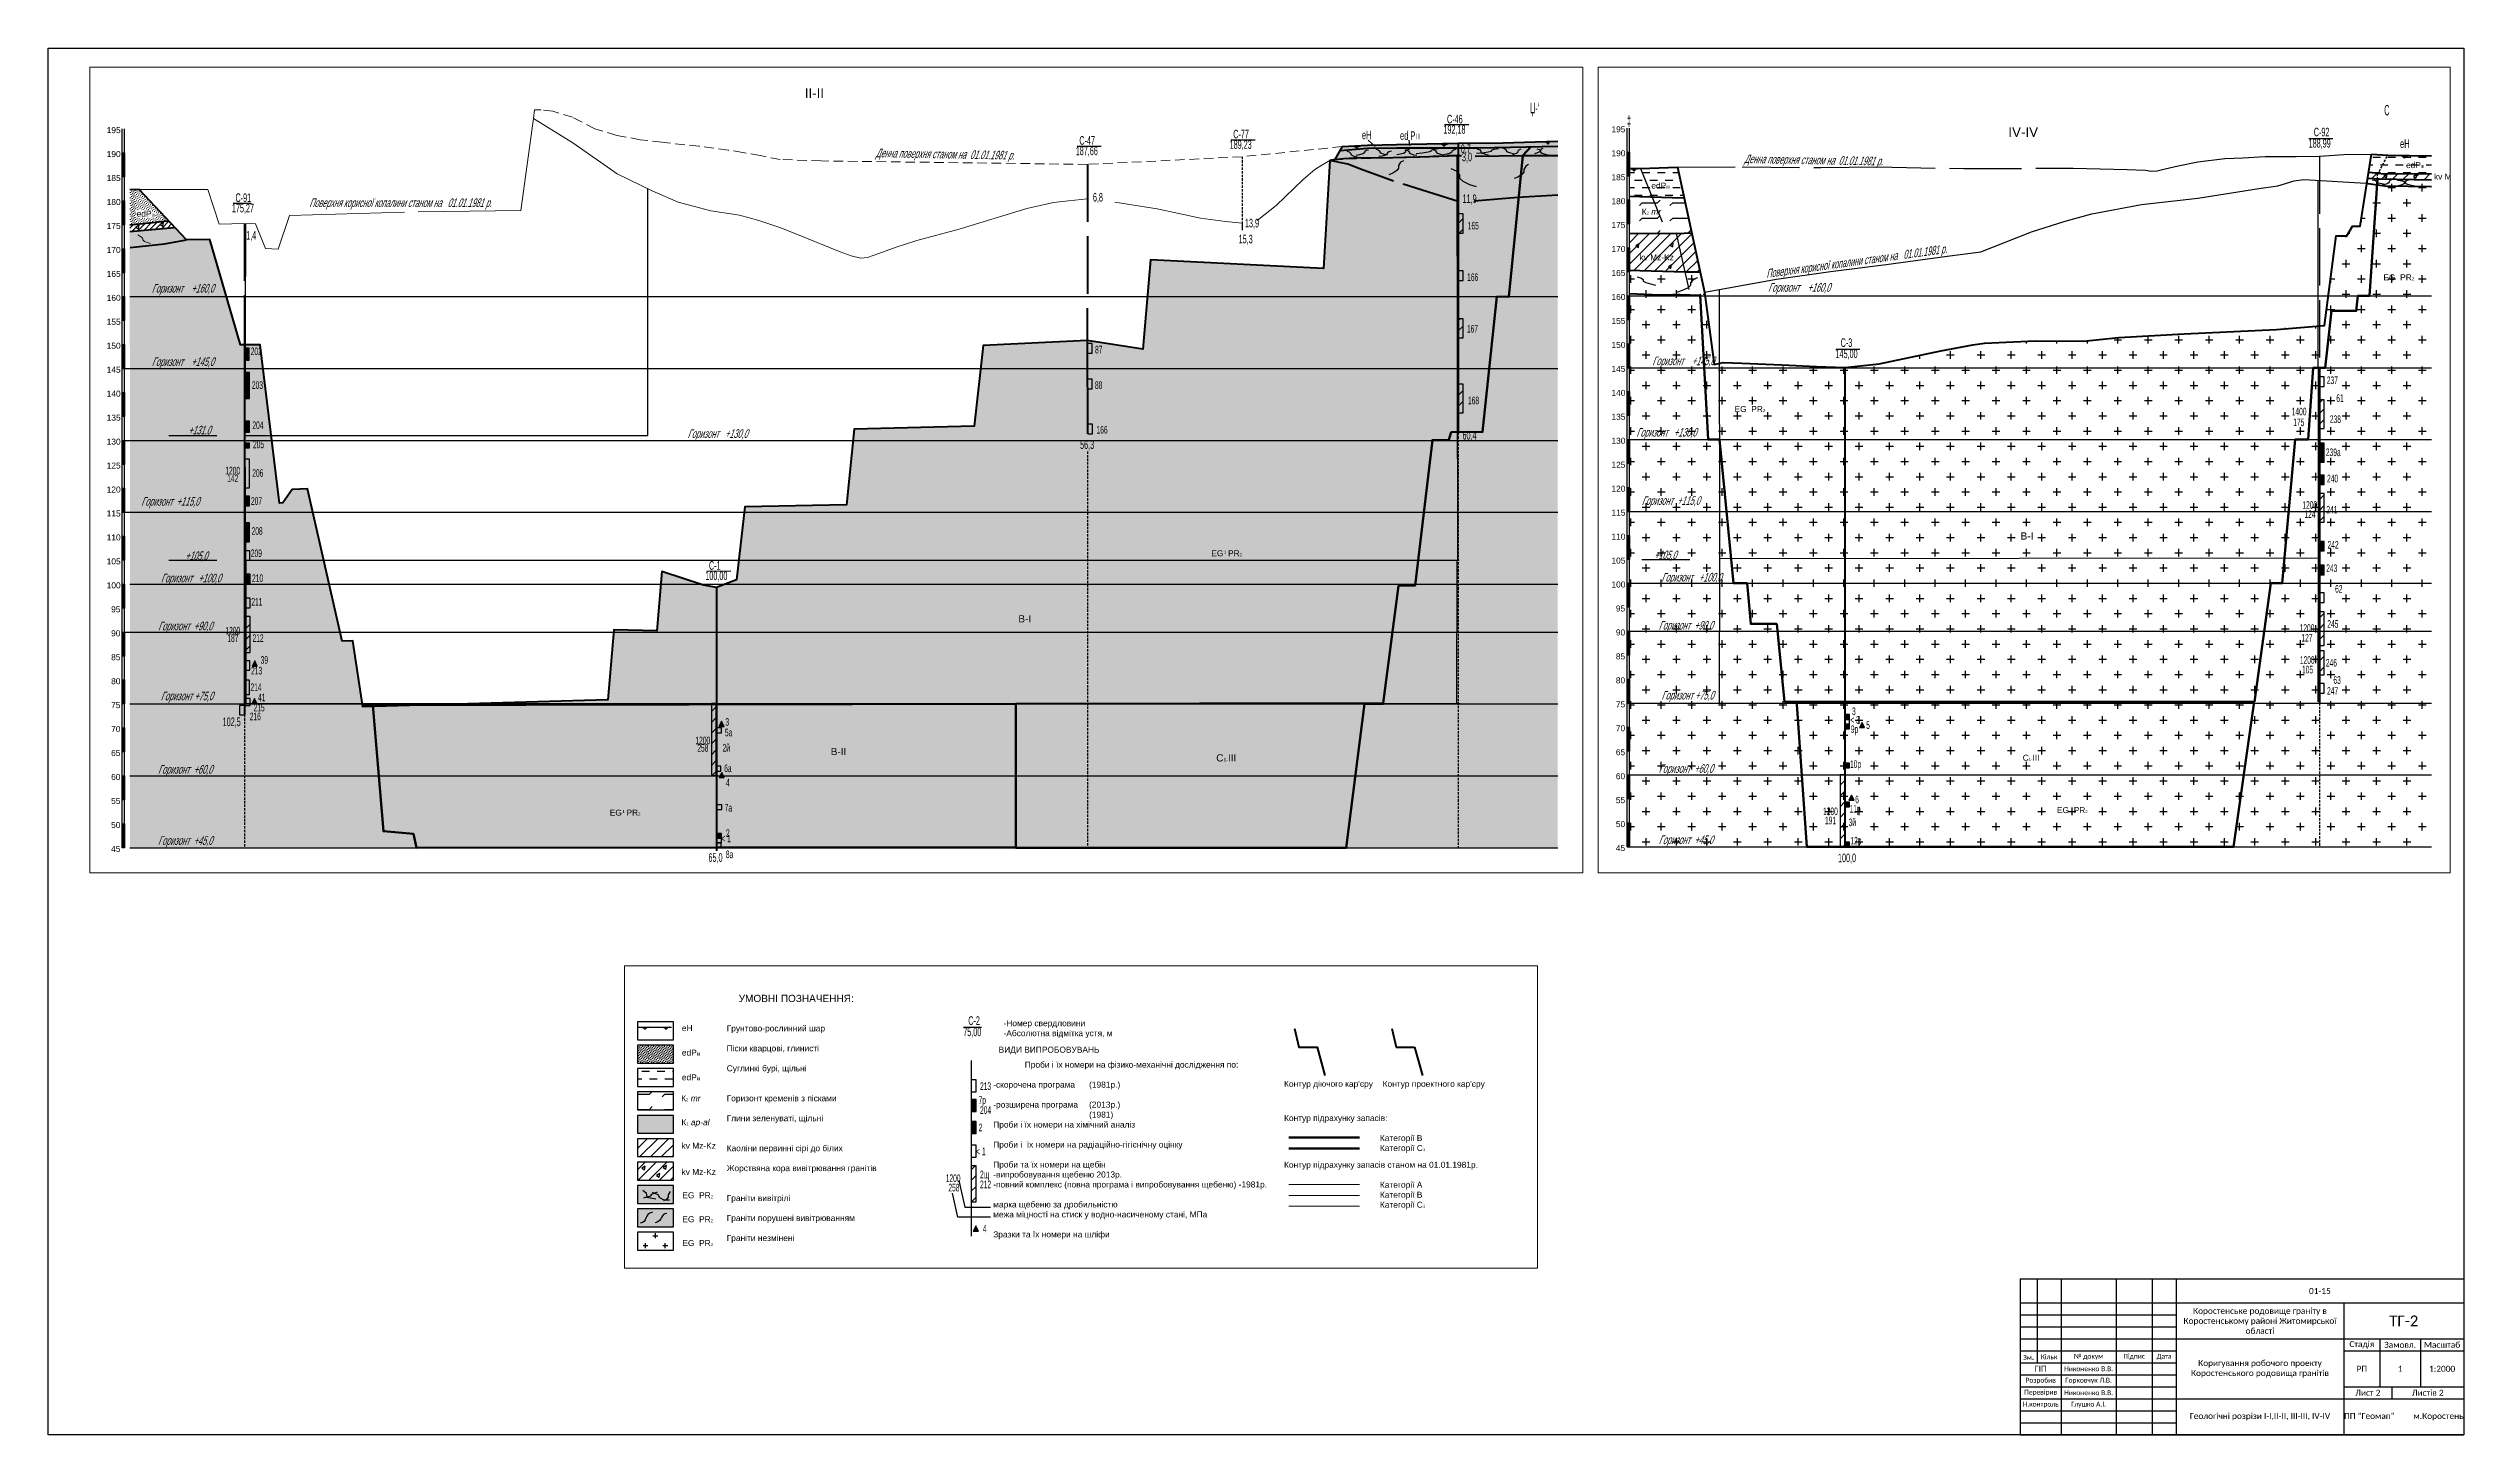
# Paper-space layout 'А-1_Геологічні розрізи-2' of a CAD drawing. Header units: millimetres. Extents: x -207 to 801, y 0 to 579.
# The model-space entities are those that its viewports show. They can reach past a viewport. Long polylines and large blocks are cut down to what shows.
import ezdxf

# ---------------------------------------------------------------- set-up
doc = ezdxf.new("R2010")
doc.units = ezdxf.units.MM
for name, pattern in [('ACAD_ISO02W100', [15, 12, -3]), ('ACAD_ISO04W100', [30, 24, -3, 0, -3]), ('DASHED', [0.75, 0.5, -0.25]), ('JIS_02_2.0', [3, 2, -1])]:
    doc.linetypes.add(name, pattern=pattern)
doc.layers.add('Слой1_СВЕРД_КОНТУРИ', color=7, linetype='Continuous')
doc.styles.get("Standard").update_dxf_attribs({"font": 'arial.ttf'})
pattern_1 = [(45, (7476.981, 509.79), (-4.490128, 4.490128), [])]

psp = doc.layouts.new('А-1_Геологічні розрізи-2')

msp = doc.modelspace()

# ---------------------------------------------------------------- texts
at = {"color": 7, "width": 0.5}
for s, height, p in [('192,18', 7.2, (24076.8, 9768.6)), ('C-46', 7.2, (24079.8, 9777.2)), ('Џ\xad‘', 8.73, (24149.1, 9785.7)), ('187,66', 7.2, (23770, 9750.7)), ('C-47', 7.2, (23773, 9759.4)), ('189,23', 7.2, (23898.4, 9756)), ('C-77', 7.2, (23901.4, 9764.7)), ('eH', 7.14, (24008.8, 9764)), ('ed P   ', 7.14, (24040.6, 9763.5)), ('III', 4.74, (24054, 9763.8)), ('0,7', 7.2, (24091.3, 9752.5)), ('3,0', 7.2, (24092.3, 9745.6)), ('C-91', 7.2, (23068.8, 9711.6)), ('6,8', 7.2, (23784.3, 9712)), ('11,9', 7.2, (24092.8, 9710.7)), ('175,27', 7.2, (23065.8, 9702.9)), ('13,9', 7.2, (23911.2, 9690.4)), ('165', 6.35, (24097.1, 9688.7)), ('1,4', 7.2, (23077.7, 9680.2)), ('15,3', 7.2, (23905.9, 9677.1)), ('166', 6.35, (24096.6, 9645.7)), ('C-2', 7.2, (25434.1, 9610)), ('167', 6.35, (24096.4, 9602.6)), ('75,00', 7.2, (25429.9, 9600.6)), ('202', 6.35, (23081.5, 9583.8)), ('87', 6.35, (23786.1, 9585.2)), ('203', 6.35, (23082.5, 9555.6)), ('88', 6.35, (23786, 9555.5)), ('213', 6.35, (25443.9, 9555.7)), ('168', 6.35, (24097.3, 9542.8)), ('7p', 6.35, (25442.7, 9544.1)), ('204', 6.35, (25443.9, 9535.7)), ('204', 6.35, (23082.9, 9522.1)), ('166', 6.35, (23787.3, 9518.3)), ('60,4', 7.2, (24092.7, 9513.3)), ('2', 6.35, (25442.7, 9521.2)), ('205', 6.35, (23083.4, 9506.1)), ('56,3', 7.2, (23773.6, 9505.5)), ('< 1', 6.35, (25440.7, 9501.2)), ('1200', 6.35, (23060.3, 9484.2)), ('142', 6.35, (23061.9, 9477.8)), ('206', 6.35, (23082.8, 9482.2)), ('1200', 6.35, (25415.3, 9478.8)), ('258', 6.35, (25417.5, 9471)), ('2щ', 6.35, (25443.9, 9482)), ('212', 6.35, (25443.9, 9473.7)), ('207', 6.35, (23081.7, 9458.8)), ('208', 6.35, (23082.2, 9433.8)), ('4', 6.35, (25446.3, 9436.7)), ('209', 6.35, (23081.6, 9415.2)), ('210', 6.35, (23082.6, 9394.4)), ('100,00', 7.2, (23460.9, 9396)), ('C-1', 7.2, (23463.9, 9404.6)), ('211', 6.35, (23082, 9374.7)), ('1200', 6.35, (23060.4, 9350.6)), ('187', 6.35, (23062, 9344.3)), ('212', 6.35, (23083, 9344.4)), ('39', 6.35, (23089.8, 9326.2)), ('213', 6.35, (23081.8, 9317.2)), ('214', 6.35, (23081.3, 9303.4)), ('215', 6.35, (23083.9, 9286.4)), ('41', 6.35, (23087.6, 9294.8)), ('102,5', 7.2, (23058.1, 9274.1)), ('216', 6.35, (23080.7, 9279)), ('5а', 6.35, (23477.2, 9265.6)), ('3', 6.35, (23477.6, 9274.4)), ('1200', 6.35, (23452.6, 9259)), ('258', 6.35, (23454.2, 9252.7)), ('2й', 6.35, (23475.3, 9252.9)), ('6а', 6.35, (23476.6, 9235.7)), ('4', 6.35, (23478.1, 9223.8)), ('7а', 6.35, (23477, 9202.8)), ('< 1', 6.35, (23474.3, 9177.2)), ('2', 6.35, (23478.1, 9181.6)), ('65,0', 7.2, (23463.5, 9160.8)), ('8а', 6.35, (23478, 9163.9)), ('‡', 8.73, (22974.3, 8319.2)), ('C', 8.73, (23606.2, 8328)), ('188,99', 7.2, (23543.1, 8301.1)), ('C-92', 7.2, (23547.4, 8310.5)), ('eH', 7.14, (23619.4, 8300.8)), ('145,00', 7.2, (23148.3, 8125.4)), ('C-3', 7.2, (23152.6, 8134.7)), ('237', 6.35, (23558.3, 8103.7)), ('1400', 6.35, (23529, 8077.6)), ('61', 6.35, (23566.2, 8088.8)), ('175', 6.35, (23530.3, 8068.6)), ('238', 6.35, (23560.8, 8071.2)), ('239а', 6.35, (23557.5, 8043.6)), ('240', 6.35, (23558.5, 8021.7)), ('1200', 6.35, (23537.9, 7999.6)), ('241', 6.35, (23557.9, 7995.7)), ('124', 6.35, (23539.6, 7992)), ('242', 6.35, (23558.9, 7966.4)), ('243', 6.35, (23557.8, 7946.8)), ('62', 6.35, (23565.2, 7929.6)), ('1200', 6.35, (23535.6, 7896.9)), ('245', 6.35, (23558.7, 7900.3)), ('127', 6.35, (23537.1, 7888.8)), ('1200', 6.35, (23535.8, 7870.2)), ('105', 6.35, (23537.6, 7862.2)), ('246', 6.35, (23557.5, 7867.9)), ('247', 6.35, (23558.5, 7844.5)), ('63', 6.35, (23563.8, 7853.5)), ('< 3', 6.35, (23160.7, 7820.2)), ('3', 6.35, (23162.1, 7827.4)), ('5', 6.35, (23173.9, 7815.9)), ('9p', 6.35, (23161.1, 7812.5)), ('10p', 6.35, (23160.4, 7783.3)), ('6', 6.35, (23164.7, 7753.8)), ('1200', 6.35, (23137.9, 7743.9)), ('191', 6.35, (23139.5, 7736.3)), ('3й', 6.35, (23159.2, 7734.7)), ('11p', 6.35, (23160, 7746)), ('12p', 6.35, (23160.7, 7719.4)), ('100,0', 7.2, (23150.4, 7704.6))]:
    msp.add_text(s, height=height, dxfattribs=at).set_placement(p)
at = {"color": 7, "oblique": 20}
for s, rotation, width, p in [('Денна поверхня станом на  01.01.1981 р.', 359, 0.52381, (23603, 9749)), ('Денна поверхня станом на  01.01.1981 р.', 359, 0.52381, (23072.1, 8288.2)), ('Поверхня корисної копалини станом на   01.01.1981 р.', 7.8956, 0.546296, (23090.8, 8192.3))]:
    msp.add_text(s, height=7.204, rotation=rotation, dxfattribs=dict(at, width=width)).set_placement(p)
for s, height, width, p in [('Поверхня корисної копалини станом на   01.01.1981 р.', 7.204, 0.546296, (23130.3, 9707.4)), ('Горизонт    +160,0', 7.204, 0.558824, (22998.9, 9636)), ('Горизонт    +145,0', 7.204, 0.558824, (22998.9, 9574.7)), (' +131,0', 7.2, 0.5, (23027.7, 9517.6)), ('Горизонт   +130,0', 7.204, 0.558824, (23446, 9514.7)), ('Горизонт  +115,0', 7.204, 0.558824, (22990.1, 9458.1)), (' +105,0', 7.2, 0.5, (23025.1, 9412.7)), ('Горизонт   +100,0', 7.204, 0.558824, (23006.5, 9394.1)), ('Горизонт  +90,0', 7.204, 0.5625, (23004.2, 9354.1)), ('Горизонт +75,0', 7.204, 0.5625, (23006.4, 9295.7)), ('Горизонт  +60,0', 7.204, 0.5625, (23004.1, 9234.4)), ('Горизонт  +45,0', 7.204, 0.5625, (23004.1, 9175)), ('Горизонт    +160,0', 7.204, 0.558824, (23092, 8180.8)), ('Горизонт    +145,0', 7.204, 0.558824, (22995.4, 8119.5)), ('Горизонт   +130,0', 7.204, 0.558824, (22982.1, 8059.9)), ('Горизонт  +115,0', 7.204, 0.558824, (22986.6, 8002.9)), ('+105,0', 7.2, 0.5, (22996.9, 7957.5)), ('Горизонт   +100,0', 7.204, 0.558824, (23003, 7938.9)), ('Горизонт  +90,0', 7.204, 0.5625, (23000.7, 7898.8)), ('Горизонт +75,0', 7.204, 0.5625, (23003, 7840.4)), ('Горизонт  +60,0', 7.204, 0.5625, (23000.7, 7779.2)), ('Горизонт  +45,0', 7.204, 0.5625, (23000.7, 7719.7))]:
    msp.add_text(s, height=height, dxfattribs=dict(at, width=width)).set_placement(p)
at = {"attachment_point": 1}
for s, width, insert, char_height in [('ІІ-ІІ', 37.474, (23543.8, 9806.5), 8), ('195', 6.882, (22961.3, 9774.1), 5), ('190', 6.882, (22961.3, 9754.1), 5), ('185', 6.882, (22961.3, 9734.1), 5), ('180', 6.882, (22961.3, 9714.1), 5), ('175', 6.882, (22961.3, 9694.1), 5), ('170', 6.882, (22961.3, 9674.1), 5), ('165', 6.882, (22961.3, 9654.1), 5), ('УМОВНІ ПОЗНАЧЕННЯ:', 101.215, (25242.5, 9635.1), 6), ('160', 6.882, (22961.3, 9634.1), 5), ('155', 6.882, (22961.3, 9614.1), 5), ('Грунтово-рослинний шар\\P\\PПіски кварцові, глинисті\\P\\PСуглинкі бурі, щільні\\P\\P\\PГоризонт кременів з пісками\\P\\PГлини зеленуваті, щільні\\P\\P\\PКаоліни первинні сірі до білих\\P\\PЖорствяна кора вивітрювання гранітів\\P\\P\\PГраніти вивітрілі\\P\\PГраніти порушені вивітрюванням\\P\\PГраніти незмінені', 144.11, (25232.5, 9609.6), 5), ('-Номер свердловини\\P-Абсолютна відмітка устя, м', 98.029, (25463.5, 9613.9), 5), ('150', 6.882, (22961.3, 9594.1), 5), ('\\pi26.313;Проби і їх номери на фізико-механічні дослідження по:\\P\\pi114.85;\\P\\pi0;-скорочена програма ^I(1981р.)\\P\\P-розширена програма ^I(2013р.)\\P^I^I^I^I(1981)\\PПроби і їх номери на хімічний аналіз\\P\\PПроби і  їх номери на радіаційно-гігієнічну оцінку\\P\\PПроби та їх номери на щебін\\P-випробовування щебеню 2013р.\\P-повний комплекс (повна програма і випробовування щебеню) -1981р.\\P\\Pмарка щебеню за дробильністю\\Pмежа міцності на стиск у водно-насиченому стані, МПа\\P\\PЗразки та їх номери на шліфи', 229.699, (25454.9, 9579.3), 5), ('ВИДИ ВИПРОБОВУВАНЬ', 122.481, (25459.4, 9591.8), 5), ('145', 6.882, (22961.3, 9574.1), 5), ('140', 6.882, (22961.3, 9554.1), 5), ("Контур діючого кар'єру", 79.489, (25697.6, 9563.3), 5), ("Контур проектного кар'єру", 90.966, (25779.9, 9563.3), 5), ('135', 6.882, (22961.3, 9534.1), 5), ('Контур підрахунку запасів:\\P^I^I^I^I\\P^I^I^I^IКатегорії В\\P^I^I^I^IКатегорії С{\\H0.5x;1}', 121.917, (25697.6, 9534.7), 5), ('130', 6.882, (22961.3, 9514.1), 5), ('125', 6.882, (22961.3, 9494.1), 5), ('Контур підрахунку запасів станом на 01.01.1981р.\\P\\P^I^I^I^IКатегорії А\\P^I^I^I^IКатегорії В\\P^I^I^I^IКатегорії С{\\H0.5x;1}', 165.766, (25697.6, 9495.7), 5), ('120', 6.882, (22961.3, 9474.1), 5), ('115', 6.882, (22961.3, 9454.1), 5), ('110', 6.882, (22961.3, 9434.1), 5), ('105', 6.882, (22961.3, 9414.1), 5), ('100', 6.882, (22961.3, 9394.1), 5), ('95', 6.882, (22965, 9374.1), 5), ('90', 6.882, (22965, 9354.1), 5), ('{\\H2x;В-І}', 15.593, (23722.1, 9366.7), 3), ('85', 6.882, (22965, 9334.1), 5), ('80', 6.882, (22965, 9314.1), 5), ('75', 6.882, (22965, 9294.1), 5), ('70', 6.882, (22965, 9274.1), 5), ('65', 6.882, (22965, 9254.1), 5), ('{\\H2x;В-ІІ}', 15.593, (23565.5, 9255.9), 3), ('60', 6.882, (22965, 9234.1), 5), ('{\\H2x;С}1-{\\H2x;ІІІ}', 15.593, (23887.2, 9250.6), 3), ('55', 6.882, (22965, 9214.1), 5), ('50', 6.882, (22965, 9194.1), 5), ('45', 6.882, (22965, 9174.1), 5), ('195', 6.882, (22961.3, 8318.9), 5), ('ІV-ІV', 37.474, (23292.5, 8318.1), 8), ('190', 6.882, (22961.3, 8298.9), 5), ('185', 6.882, (22961.3, 8278.9), 5), ('180', 6.882, (22961.3, 8258.9), 5), ('175', 6.882, (22961.3, 8238.9), 5), ('170', 6.882, (22961.3, 8218.9), 5), ('165', 6.882, (22961.3, 8198.9), 5), ('160', 6.882, (22961.3, 8178.9), 5), ('155', 6.882, (22961.3, 8158.9), 5), ('150', 6.882, (22961.3, 8138.9), 5), ('145', 6.882, (22961.3, 8118.9), 5), ('140', 6.882, (22961.3, 8098.9), 5), ('135', 6.882, (22961.3, 8078.9), 5), ('130', 6.882, (22961.3, 8058.9), 5), ('125', 6.882, (22961.3, 8038.9), 5), ('120', 6.882, (22961.3, 8018.9), 5), ('115', 6.882, (22961.3, 7998.9), 5), ('110', 6.882, (22961.3, 7978.9), 5), ('{\\H2x;В-І}', 15.593, (23302.8, 7979.9), 3), ('105', 6.882, (22961.3, 7958.9), 5), ('100', 6.882, (22961.3, 7938.9), 5), ('95', 6.882, (22965, 7918.9), 5), ('90', 6.882, (22965, 7898.9), 5), ('85', 6.882, (22965, 7878.9), 5), ('80', 6.882, (22965, 7858.9), 5), ('75', 6.882, (22965, 7838.9), 5), ('70', 6.882, (22965, 7818.9), 5), ('65', 6.882, (22965, 7798.9), 5), ('{\\H2x;С}1-{\\H2x;ІІІ}', 15.593, (23304.5, 7794.3), 2.5), ('60', 6.882, (22965, 7778.9), 5), ('55', 6.882, (22965, 7758.9), 5), ('50', 6.882, (22965, 7738.9), 5), ('45', 6.882, (22965, 7718.9), 5)]:
    msp.add_mtext_dynamic_manual_height_columns(s, width=width, gutter_width=12.5, heights=[0], dxfattribs=dict(at, insert=insert, char_height=char_height))
at = {"lineweight": 20, "char_height": 2.5, "attachment_point": 1}
for s, width, insert in [('{\\H2x;edP}III', 12.413, (22986.3, 9704.3)), ('{\\H2x;eН}', 12.413, (25195.1, 9609.8)), ('{\\H2x;edP}III', 12.413, (25195.1, 9589.4)), ('{\\H2x;edP}III', 12.413, (25195.1, 9568.7)), ('{\\H2x;К}2  {\\fArial|b0|i1|c204|p34;\\H2x;mr}', 37.545, (25194.5, 9551.3)), ('{\\H2x;К}1  {\\fArial|b0|i1|c204|p34;\\H2x;ap-al}', 37.545, (25194.7, 9531.2)), ('{\\H2x;kv Mz-Kz}', 37.545, (25194.8, 9511.6)), ('{\\H2x;kv Mz-Kz}', 37.545, (25194.8, 9489.8)), ('{\\H2x;EG  PR}2', 37.545, (25195.5, 9470.3)), ('{\\H2x;EG  PR}2', 37.545, (25195.5, 9450.3)), ('{\\H2x;EG  PR}2', 37.545, (23883.1, 9420.9)), ('1', 11.487, (23893.7, 9420.6)), ('{\\H2x;EG  PR}2', 37.545, (25195.5, 9430.4)), ('{\\H2x;EG  PR}2', 37.545, (23381.1, 9204.4)), ('1', 11.487, (23391.7, 9204.1)), ('{\\H2x;edP}III', 12.413, (23624.4, 8289)), ('{\\H2x;edP}III', 12.413, (22994.6, 8271.9)), ('{\\H2x;kv Mz-Kz}', 37.545, (23647.7, 8279.4)), ('{\\H2x;К}2  {\\fArial|b0|i1|c204|p34;\\H2x;mr}', 37.545, (22986.6, 8250.1)), ('{\\H2x;kv Mz-Kz}', 37.545, (22984.7, 8212)), ('{\\H2x;EG  PR}2', 37.545, (23605.5, 8195.3)), ('{\\H2x;EG  PR}2', 37.545, (23064, 8085.4)), ('{\\H2x;EG  PR}2', 37.545, (23333.1, 7750.6))]:
    msp.add_mtext_dynamic_manual_height_columns(s, width=width, gutter_width=12.5, heights=[0], dxfattribs=dict(at, insert=insert))

# ---------------------------------------------------------------- blocks, each defined once
blk = doc.blocks.new('*T7')
at = {"color": 0, "linetype": 'ByBlock', "lineweight": -2, "transparency": 16777216}
for p, q in [((0, 0), (185, 0)), ((0, 0), (0, -65)), ((7, 0), (7, -35)), ((17, 0), (17, -65)), ((40, 0), (40, -65)), ((55, 0), (55, -65)), ((65, 0), (65, -65)), ((185, 0), (185, -65)), ((0, -10), (185, -10)), ((135, -10), (135, -65)), ((0, -15), (65, -15)), ((0, -20), (65, -20)), ((0, -25), (185, -25)), ((0, -30), (65, -30)), ((135, -30), (185, -30)), ((150, -25), (150, -45)), ((167, -25), (167, -45)), ((0, -35), (65, -35)), ((0, -40), (65, -40)), ((0, -45), (65, -45)), ((0, -50), (185, -50)), ((135, -45), (185, -45)), ((155, -45), (155, -50)), ((0, -55), (65, -55)), ((0, -60), (65, -60)), ((0, -65), (185, -65))]:
    blk.add_line(p, q, dxfattribs=at)
at = {"color": 0, "transparency": 16777216, "attachment_point": 5}
for s, insert, char_height, width in [('{\\fCalibri|b0|i0|c0|p34;\\C1;0\\fCalibri|b0|i0|c204|p34;1\\fCalibri|b0|i0|c0|p34;-1\\fCalibri|b0|i0|c204|p34;5}', (125, -5), 2.5, 119), ('{\\fCalibri|b0|i0|c204|p34;Коростенське родовище граніту в Коростенському районі Житомирської області}', (100, -17.5), 2.5, 69), ('{\\fCalibri|b0|i0|c204|p34;ТГ\\fCalibri|b0|i0|c0|p34;-\\fCalibri|b0|i0|c204|p34;2}', (160, -17.5), 4.5, 49), ('{\\fCalibri|b0|i0|c204|p34;Стадія}', (142.5, -27.5), 2.5, 14), ('{\\fCalibri|b0|i0|c204|p34;Замовл\\fCalibri|b0|i0|c0|p34;.}', (158.5, -27.5), 2.5, 16), ('{\\fCalibri|b0|i0|c204|p34;Масштаб}', (176, -27.5), 2.5, 17), ('{\\fCalibri|b0|i0|c204|p34;\\H0.8x;Зм\\fCalibri|b0|i0|c0|p34;\\H1.25x;.}', (3.5, -32.5), 2.5, 6), ('{\\fCalibri|b0|i0|c204|p34;ГІП}', (8.5, -37.5), 2.5, 16), ('{\\fCalibri|b0|i0|c204|p34;Кільк}', (12, -32.5), 2, 9), ('{\\fCalibri|b0|i0|c204|p34;Никоненко В\\fCalibri|b0|i0|c0|p34;.\\fCalibri|b0|i0|c204|p34;В\\fCalibri|b0|i0|c0|p34;.}', (28.5, -37.5), 2, 22), ('{\\fCalibri|b0|i0|c0|p34;№ \\fCalibri|b0|i0|c204|p34;докум}', (28.5, -32.5), 2, 22), ('{\\fCalibri|b0|i0|c204|p34;Підпис}', (47.5, -32.5), 2, 14), ('{\\fCalibri|b0|i0|c204|p34;Дата}', (60, -32.5), 2, 9), ('{\\fCalibri|b0|i0|c204|p34;Коригування робочого проекту Коростенського родовища гранітів}', (100, -37.5), 2.5, 69), ('{\\fCalibri|b0|i0|c204|p34;РП}', (142.5, -37.5), 2.5, 14), ('{\\fCalibri|b0|i0|c0|p34;1', (158.5, -37.5), 2.5, 16), ('{\\fCalibri|b0|i0|c0|p34;1:2000}', (176, -37.5), 2.5, 17), ('{\\fCalibri|b0|i0|c204|p34;Перевірив}', (8.5, -47.5), 2, 16), ('{\\fCalibri|b0|i0|c204|p34;Розробив}', (8.5, -42.5), 2, 16), ('{\\fCalibri|b0|i0|c204|p34;Никоненко В\\fCalibri|b0|i0|c0|p34;.\\fCalibri|b0|i0|c204|p34;В\\fCalibri|b0|i0|c0|p34;.}', (28.5, -47.5), 2, 22), ('{\\fCalibri|b0|i0|c204|p34;Горковчук Л\\fCalibri|b0|i0|c0|p34;.\\fCalibri|b0|i0|c204|p34;В\\fCalibri|b0|i0|c0|p34;.}', (28.5, -42.5), 2, 22), ('{\\fCalibri|b0|i0|c204|p34;Лист 2}', (145, -47.5), 2.5, 19), ('{\\fCalibri|b0|i0|c204|p34;Листів 2}', (170, -47.5), 2.5, 29), ('{\\fCalibri|b0|i0|c204|p34;Н\\fCalibri|b0|i0|c0|p34;.\\fCalibri|b0|i0|c204|p34;контроль}', (8.5, -52.5), 2, 16), ('{\\fCalibri|b0|i0|c204|p34;Глушко А\\fCalibri|b0|i0|c0|p34;.\\fCalibri|b0|i0|c204|p34;І\\fCalibri|b0|i0|c0|p34;.}', (28.5, -52.5), 2, 22), ('{\\fCalibri|b0|i0|c204|p34;Геологічні розрізи І-І,ІІ-ІІ, ІІІ-ІІІ, \\fCalibri|b0|i0|c0|p34;IV-IV}', (100, -57.5), 2.5, 69), ('{\\fCalibri|b0|i0|c204|p34;ПП \\fCalibri|b0|i0|c0|p34;"\\fCalibri|b0|i0|c204|p34;Геомап\\fCalibri|b0|i0|c0|p34;"         \\fCalibri|b0|i0|c204|p34;м\\fCalibri|b0|i0|c0|p34;.\\fCalibri|b0|i0|c204|p34;Коростень}', (160, -57.5), 2.5, 49)]:
    blk.add_mtext(s, dxfattribs=dict(at, insert=insert, char_height=char_height, width=width))
blk = doc.blocks.new('A$C3D6F6F43')
blk.add_blockref('*T7', (-185, 65))

# ---------------------------------------------------------------- hatches: boundary and pattern name
at = {"lineweight": 20}
h = msp.add_hatch(dxfattribs=at)
h.set_pattern_fill('CROSS', scale=2)
h.paths.add_polyline_path([(23986.3, 9747.1), (23982.1, 9746.2), (23976.8, 9656.2), (23832.3, 9663.4), (23826, 9588.8), (23779.6, 9596.1), (23692.7, 9591.8), (23685.3, 9524.4), (23585.2, 9521.9), (23578.8, 9458.8), (23493.9, 9457.2), (23486.9, 9396.3), (23470.2, 9389.9), (23459.4, 9391.8), (23424.7, 9403.1), (23420.3, 9353.6), (23384.5, 9354.4), (23379.4, 9296.1), (23175.1, 9290.2), (23166.7, 9345.3), (23157.9, 9345), (23128.9, 9472.1), (23116, 9471.7), (23108.3, 9460.4), (23105.4, 9460.1), (23089.5, 9592.3), (23073.1, 9592.3), (23047.5, 9680.3), (23028, 9680), (23018.3, 9690.3), (22980.6, 9686.9), (22980.7, 9172.6), (24172.2, 9172.6), (24172.2, 9750.4), (24172.2, 9758.1), (24106.3, 9756.8), (24089.1, 9756.7), (24038, 9756.7), (24014.2, 9756.7), (23990.6, 9754.7)])
h = msp.add_hatch(dxfattribs=at)
h.set_pattern_fill('DOTS', angle=45)
h.paths.add_polyline_path([(24172.2, 9758.1), (24106.3, 9756.8), (24089.1, 9756.7), (24038, 9756.7), (24014.2, 9756.7), (23990.6, 9754.7), (23992.3, 9757.8), (24013.4, 9759), (24049.9, 9759.9), (24089.1, 9760.6), (24126.7, 9760.9), (24153.4, 9761.7), (24172.2, 9762.3)])
h = msp.add_hatch(color=256)
h.dxf.hatch_style = 1
h.paths.add_polyline_path([(22976.3, 9732.6), (22974.3, 9732.6), (22974.3, 9752.6), (22976.3, 9752.6)])
h = msp.add_hatch(dxfattribs=at)
h.set_pattern_fill('DOTS', angle=45)
h.paths.add_polyline_path([(22980.7, 9692.6), (23012.9, 9696), (22988.3, 9722), (22980.6, 9721.9)])
h = msp.add_hatch(color=256)
h.dxf.hatch_style = 1
h.paths.add_polyline_path([(22976.3, 9692.6), (22974.3, 9692.6), (22974.3, 9712.6), (22976.3, 9712.6)])
h = msp.add_hatch(dxfattribs=at)
h.set_pattern_fill('ANSI31', color=32)
h.paths.add_polyline_path([(22980.7, 9692.6), (22980.6, 9686.9), (23018.3, 9690.3), (23012.9, 9696)])
h = msp.add_hatch()
h.set_pattern_fill('ANSI31', scale=2)
h.paths.add_polyline_path([(24089.3, 9685.6), (24093.3, 9685.6), (24093.3, 9701.6), (24089.3, 9701.6)])
h = msp.add_hatch(color=256)
h.dxf.hatch_style = 1
h.paths.add_polyline_path([(22976.3, 9652.6), (22974.3, 9652.6), (22974.3, 9672.6), (22976.3, 9672.6)])
h = msp.add_hatch(color=256)
h.dxf.hatch_style = 1
h.paths.add_polyline_path([(22976.3, 9612.6), (22974.3, 9612.6), (22974.3, 9632.6), (22976.3, 9632.6)])
h = msp.add_hatch()
h.set_pattern_fill('ANSI31', scale=2)
h.paths.add_polyline_path([(24089.2, 9598.2), (24093.2, 9598.2), (24093.2, 9614.2), (24089.2, 9614.2)])
h = msp.add_hatch(color=256)
h.dxf.hatch_style = 1
h.paths.add_polyline_path([(22976.3, 9572.6), (22974.3, 9572.6), (22974.3, 9592.6), (22976.3, 9592.6)])
h = msp.add_hatch(color=7)
h.dxf.hatch_style = 1
h.paths.add_polyline_path([(23076.3, 9579.6), (23080.3, 9579.6), (23080.3, 9589.6), (23076.3, 9589.6)])
h = msp.add_hatch()
h.set_pattern_fill('DOTS', color=256, angle=45)
h.set_pattern_definition([(45, (7476.9813, 509.7897), (-0.56126601, 1.68379802), [0, -1.5875])])
h.paths.add_polyline_path([(25158, 9578.1), (25188, 9578.1), (25188, 9593.1), (25158, 9593.1)])
h = msp.add_hatch(color=7)
h.dxf.hatch_style = 1
h.paths.add_polyline_path([(23076.5, 9547.6), (23080.5, 9547.6), (23080.5, 9569.4), (23076.5, 9569.4)])
h = msp.add_hatch()
h.set_pattern_fill('ANSI31', scale=2)
h.paths.add_polyline_path([(24089.4, 9535.5), (24093.4, 9535.5), (24093.4, 9559.5), (24089.4, 9559.5)])
h = msp.add_hatch()
h.set_pattern_fill('DASH', color=256, scale=2)
h.set_pattern_definition([(0, (7476.981, 509.79), (6.35, 6.35), [6.35, -6.35])])
h.paths.add_polyline_path([(25158, 9558.6), (25188, 9558.6), (25188, 9573.6), (25158, 9573.6)])
h = msp.add_hatch()
h.set_pattern_fill('FLEX', color=256, scale=2)
h.set_pattern_definition([(0, (7476.981, 509.79), (0, 12.7), [12.7, -12.7]), (45, (7489.681, 509.79), (9e-16, 12.7), [3.175, -11.610512, 3.175, -17.960512])])
h.paths.add_polyline_path([(25158, 9539.1), (25188, 9539.1), (25188, 9554.1), (25158, 9554.1)])
h = msp.add_hatch(color=256)
h.dxf.hatch_style = 1
h.paths.add_polyline_path([(22976.3, 9532.6), (22974.3, 9532.6), (22974.3, 9552.6), (22976.3, 9552.6)])
h = msp.add_hatch(color=93)
h.dxf.hatch_style = 1
h.paths.add_polyline_path([(25158, 9519.5), (25188, 9519.5), (25188, 9534.5), (25158, 9534.5)])
h = msp.add_hatch(color=7)
h.dxf.hatch_style = 1
h.paths.add_polyline_path([(25440.6, 9547.7), (25436.5, 9547.7), (25436.5, 9537.7), (25440.6, 9537.7)])
h = msp.add_hatch(color=7)
h.dxf.hatch_style = 1
h.paths.add_polyline_path([(23076.6, 9519.4), (23080.6, 9519.4), (23080.6, 9528.7), (23076.6, 9528.7)])
h = msp.add_hatch()
h.set_pattern_fill('ANSI31', color=34, scale=2)
h.set_pattern_definition(pattern_1)
h.paths.add_polyline_path([(25158, 9500), (25188, 9500), (25188, 9515), (25158, 9515)])
h = msp.add_hatch(color=9)
h.dxf.hatch_style = 1
h.paths.add_polyline_path([(25440.6, 9529.3), (25436.5, 9529.3), (25436.5, 9519.4), (25440.6, 9519.4)])
h = msp.add_hatch(color=256)
h.dxf.hatch_style = 1
h.paths.add_polyline_path([(22976.3, 9492.6), (22974.3, 9492.6), (22974.3, 9512.6), (22976.3, 9512.6)])
h = msp.add_hatch(color=9)
h.dxf.hatch_style = 1
h.paths.add_polyline_path([(23076.4, 9506.4), (23080.4, 9506.4), (23080.4, 9510.4), (23076.4, 9510.4)])
h = msp.add_hatch()
h.set_pattern_fill('ANSI31', color=34, scale=2)
h.set_pattern_definition(pattern_1)
h.paths.add_polyline_path([(25158, 9480.5), (25188, 9480.5), (25188, 9495.5), (25158, 9495.5)])
at = {"true_color": 0xce8e8b}
h = msp.add_hatch(color=33, dxfattribs=at)
h.dxf.hatch_style = 1
h.paths.add_polyline_path([(25158, 9461), (25188, 9461), (25188, 9476), (25158, 9476)])
h = msp.add_hatch()
h.set_pattern_fill('ANSI31', scale=2)
h.set_pattern_definition(pattern_1)
h.paths.add_polyline_path([(25440.6, 9492.4), (25436.5, 9492.4), (25436.5, 9462.4), (25440.6, 9462.4)])
h = msp.add_hatch(color=256)
h.dxf.hatch_style = 1
h.paths.add_polyline_path([(22976.3, 9452.6), (22974.3, 9452.6), (22974.3, 9472.6), (22976.3, 9472.6)])
h = msp.add_hatch(color=9)
h.dxf.hatch_style = 1
h.paths.add_polyline_path([(23076.2, 9458), (23080.6, 9458), (23080.6, 9466), (23076.2, 9466)])
h = msp.add_hatch(color=33, dxfattribs=at)
h.dxf.hatch_style = 1
h.paths.add_polyline_path([(25158, 9441.4), (25188, 9441.4), (25188, 9456.4), (25158, 9456.4)])
h = msp.add_hatch(color=7)
h.dxf.hatch_style = 1
h.paths.add_polyline_path([(23076.4, 9427.8), (23080.4, 9427.8), (23080.4, 9443.8), (23076.4, 9443.8)])
h = msp.add_hatch()
h.set_pattern_fill('CROSS', scale=1.3)
h.set_pattern_definition([(0, (25162.68, 9425.765), (8.255, 8.255), [4.1275, -12.3825]), (90, (25164.744, 9423.7015), (-8.255, 8.255), [4.1275, -12.3825])])
h.paths.add_polyline_path([(25158, 9421.9), (25188, 9421.9), (25188, 9436.9), (25158, 9436.9)])
h = msp.add_hatch(color=7)
h.dxf.hatch_style = 1
h.paths.add_polyline_path([(25438.3, 9437.9), (25442.6, 9437.9), (25440.4, 9442.2)])
h = msp.add_hatch(color=256)
h.dxf.hatch_style = 1
h.paths.add_polyline_path([(22976.3, 9412.6), (22974.3, 9412.6), (22974.3, 9432.6), (22976.3, 9432.6)])
h = msp.add_hatch(color=7)
h.dxf.hatch_style = 1
h.paths.add_polyline_path([(23076.5, 9392.9), (23080.9, 9392.9), (23080.9, 9400.9), (23076.5, 9400.9)])
h = msp.add_hatch(color=256)
h.dxf.hatch_style = 1
h.paths.add_polyline_path([(22976.3, 9372.6), (22974.3, 9372.6), (22974.3, 9392.6), (22976.3, 9392.6)])
h = msp.add_hatch(color=256)
h.dxf.hatch_style = 1
h.paths.add_polyline_path([(22976.3, 9332.6), (22974.3, 9332.6), (22974.3, 9352.6), (22976.3, 9352.6)])
h = msp.add_hatch()
h.set_pattern_fill('ANSI31', scale=2)
h.paths.add_polyline_path([(23076.5, 9335.5), (23080.9, 9335.5), (23080.9, 9365.5), (23076.5, 9365.5)])
h = msp.add_hatch(color=256)
h.dxf.hatch_style = 1
h.paths.add_polyline_path([(22976.3, 9292.6), (22974.3, 9292.6), (22974.3, 9312.6), (22976.3, 9312.6)])
h = msp.add_hatch(color=7)
h.dxf.hatch_style = 1
h.paths.add_polyline_path([(23082.7, 9324.2), (23087, 9324.2), (23084.8, 9328.5)])
h = msp.add_hatch(color=7)
h.dxf.hatch_style = 1
h.paths.add_polyline_path([(23082.5, 9292.8), (23086.8, 9292.8), (23084.6, 9297.1)])
h = msp.add_hatch()
h.set_pattern_fill('ANSI31', scale=2)
h.paths.add_polyline_path([(23466, 9232.9), (23470, 9232.9), (23470, 9292.9), (23466, 9292.9)])
h = msp.add_hatch(color=256)
h.dxf.hatch_style = 1
h.paths.add_polyline_path([(22976.3, 9252.6), (22974.3, 9252.6), (22974.3, 9272.6), (22976.3, 9272.6)])
h = msp.add_hatch(color=7)
h.dxf.hatch_style = 1
h.paths.add_polyline_path([(23472.2, 9273.8), (23476.5, 9273.8), (23474.3, 9278.1)])
h = msp.add_hatch(color=256)
h.dxf.hatch_style = 1
h.paths.add_polyline_path([(22976.3, 9212.6), (22974.3, 9212.6), (22974.3, 9232.6), (22976.3, 9232.6)])
h = msp.add_hatch(color=7)
h.dxf.hatch_style = 1
h.paths.add_polyline_path([(23472.4, 9231.2), (23476.7, 9231.2), (23474.6, 9235.5)])
h = msp.add_hatch(color=256)
h.dxf.hatch_style = 1
h.paths.add_polyline_path([(22976.3, 9172.6), (22974.3, 9172.6), (22974.3, 9192.6), (22976.3, 9192.6)])
h = msp.add_hatch(color=9)
h.dxf.hatch_style = 1
h.paths.add_polyline_path([(23470.2, 9180.6), (23474.3, 9180.6), (23474.3, 9184.6), (23470.2, 9184.6)])
h = msp.add_hatch(color=256)
h.dxf.hatch_style = 1
h.paths.add_polyline_path([(22976.3, 8277.4), (22974.3, 8277.4), (22974.3, 8297.4), (22976.3, 8297.4)])
h = msp.add_hatch()
h.set_pattern_fill('DASH', scale=2)
h.paths.add_polyline_path([(22976.3, 8260.7), (23021.2, 8259.2), (23022.1, 8259.2), (23016.5, 8284.8), (22985.6, 8283.7), (22976.3, 8283.9)])
h = msp.add_hatch()
h.set_pattern_fill('DASH', scale=2)
h.paths.add_polyline_path([(23595.5, 8295.6), (23609.2, 8294.8), (23645.7, 8294.3), (23645.7, 8279.4), (23606, 8279.3), (23593.5, 8280.6), (23593.1, 8280.7)])
h = msp.add_hatch()
h.set_pattern_fill('CROSS', scale=2)
h.paths.add_polyline_path([(23591.9, 8271.2), (23592.5, 8275.6), (23602, 8275), (23645.9, 8274.1), (23645.7, 7717.4), (22976.3, 7717.4), (22976.3, 8198.8), (23022.6, 8197.4), (23035.6, 8197.4), (23039.1, 8180.5), (23046.9, 8120.2), (23054.5, 8121.6), (23156.1, 8117.5), (23184.7, 8120.5), (23272.6, 8137.9), (23355.1, 8139.6), (23556.3, 8152.7), (23566, 8227.4), (23575, 8227.4), (23579.7, 8235.4), (23586.1, 8235.4)])
h = msp.add_hatch()
h.set_pattern_fill('ANSI31', color=34, scale=2)
h.paths.add_polyline_path([(23645.7, 8274.1), (23602, 8275), (23592.5, 8275.6), (23593.1, 8280.7), (23593.5, 8280.6), (23606, 8279.3), (23645.7, 8279.4)])
h = msp.add_hatch(color=256)
h.dxf.hatch_style = 1
h.paths.add_polyline_path([(22976.3, 8237.4), (22974.3, 8237.4), (22974.3, 8257.4), (22976.3, 8257.4)])
h = msp.add_hatch()
h.set_pattern_fill('FLEX', scale=2)
h.paths.add_polyline_path([(22976.3, 8229.4), (22976.3, 8260.7), (23021.2, 8259.2), (23022.1, 8259.2), (23028.3, 8230), (23015.4, 8229.5), (23007.7, 8229)])
h = msp.add_hatch()
h.set_pattern_fill('ANSI31', color=34, scale=2)
h.paths.add_polyline_path([(22976.3, 8229.4), (23007.7, 8229), (23015.4, 8229.5), (23028.3, 8230), (23035.4, 8197.4), (23022.6, 8197.4), (22976.3, 8198.8)])
h = msp.add_hatch(color=256)
h.dxf.hatch_style = 1
h.paths.add_polyline_path([(22976.3, 8197.4), (22974.3, 8197.4), (22974.3, 8217.4), (22976.3, 8217.4)])
h = msp.add_hatch(color=256)
h.dxf.hatch_style = 1
h.paths.add_polyline_path([(22976.3, 8157.4), (22974.3, 8157.4), (22974.3, 8177.4), (22976.3, 8177.4)])
h = msp.add_hatch(color=256)
h.dxf.hatch_style = 1
h.paths.add_polyline_path([(22976.3, 8117.4), (22974.3, 8117.4), (22974.3, 8137.4), (22976.3, 8137.4)])
h = msp.add_hatch(color=256)
h.dxf.hatch_style = 1
h.paths.add_polyline_path([(22976.3, 8077.4), (22974.3, 8077.4), (22974.3, 8097.4), (22976.3, 8097.4)])
h = msp.add_hatch()
h.set_pattern_fill('ANSI31', color=256, scale=2)
h.paths.add_polyline_path([(23552.1, 8066.6), (23556.1, 8066.6), (23556.1, 8090.6), (23552.1, 8090.6)])
h = msp.add_hatch(color=256)
h.dxf.hatch_style = 1
h.paths.add_polyline_path([(22976.3, 8037.4), (22974.3, 8037.4), (22974.3, 8057.4), (22976.3, 8057.4)])
h = msp.add_hatch(color=256)
h.dxf.hatch_style = 1
h.paths.add_polyline_path([(23552.2, 8038.4), (23556.2, 8038.4), (23556.2, 8054.4), (23552.2, 8054.4)])
h = msp.add_hatch(color=256)
h.dxf.hatch_style = 1
h.paths.add_polyline_path([(23552.2, 8019.8), (23556.2, 8019.8), (23556.2, 8027.8), (23552.2, 8027.8)])
h = msp.add_hatch(color=256)
h.dxf.hatch_style = 1
h.paths.add_polyline_path([(22976.3, 7997.4), (22974.3, 7997.4), (22974.3, 8017.4), (22976.3, 8017.4)])
h = msp.add_hatch()
h.set_pattern_fill('ANSI31', scale=2)
h.paths.add_polyline_path([(23552.1, 7988.4), (23556.1, 7988.4), (23556.1, 8012.4), (23552.1, 8012.4)])
h = msp.add_hatch(color=256)
h.dxf.hatch_style = 1
h.paths.add_polyline_path([(22976.3, 7957.4), (22974.3, 7957.4), (22974.3, 7977.4), (22976.3, 7977.4)])
h = msp.add_hatch(color=256)
h.dxf.hatch_style = 1
h.paths.add_polyline_path([(23552.1, 7964.4), (23556.1, 7964.4), (23556.1, 7972.4), (23552.1, 7972.4)])
h = msp.add_hatch(color=256)
h.dxf.hatch_style = 1
h.paths.add_polyline_path([(23552.2, 7944.6), (23556.2, 7944.6), (23556.2, 7952.6), (23552.2, 7952.6)])
h = msp.add_hatch(color=256)
h.dxf.hatch_style = 1
h.paths.add_polyline_path([(22976.3, 7917.4), (22974.3, 7917.4), (22974.3, 7937.4), (22976.3, 7937.4)])
h = msp.add_hatch()
h.set_pattern_fill('ANSI31', scale=2)
h.paths.add_polyline_path([(23552.1, 7885.6), (23556.1, 7885.6), (23556.1, 7913.6), (23552.1, 7913.6)])
h = msp.add_hatch(color=256)
h.dxf.hatch_style = 1
h.paths.add_polyline_path([(22976.3, 7877.4), (22974.3, 7877.4), (22974.3, 7897.4), (22976.3, 7897.4)])
h = msp.add_hatch()
h.set_pattern_fill('ANSI31', scale=2)
h.paths.add_polyline_path([(23552.1, 7861.1), (23556.1, 7861.1), (23556.1, 7881.1), (23552.1, 7881.1)])
h = msp.add_hatch(color=256)
h.dxf.hatch_style = 1
h.paths.add_polyline_path([(22976.3, 7837.4), (22974.3, 7837.4), (22974.3, 7857.4), (22976.3, 7857.4)])
h = msp.add_hatch(color=9)
h.dxf.hatch_style = 1
h.paths.add_polyline_path([(23156, 7823.8), (23160, 7823.8), (23160, 7827.8), (23156, 7827.8)])
h = msp.add_hatch(color=7)
h.dxf.hatch_style = 1
h.paths.add_polyline_path([(23168.3, 7817), (23172.6, 7817), (23170.5, 7821.3)])
h = msp.add_hatch(color=256)
h.dxf.hatch_style = 1
h.paths.add_polyline_path([(22976.3, 7797.4), (22974.3, 7797.4), (22974.3, 7817.4), (22976.3, 7817.4)])
h = msp.add_hatch(color=256)
h.dxf.hatch_style = 1
h.paths.add_polyline_path([(23156, 7815.9), (23160, 7815.9), (23160, 7819.9), (23156, 7819.9)])
h = msp.add_hatch(color=256)
h.dxf.hatch_style = 1
h.paths.add_polyline_path([(23156.1, 7783.3), (23160.1, 7783.3), (23160.1, 7787.3), (23156.1, 7787.3)])
h = msp.add_hatch(color=256)
h.dxf.hatch_style = 1
h.paths.add_polyline_path([(22976.3, 7757.4), (22974.3, 7757.4), (22974.3, 7777.4), (22976.3, 7777.4)])
h = msp.add_hatch()
h.set_pattern_fill('ANSI31', scale=2)
h.paths.add_polyline_path([(23152.1, 7717.4), (23156.1, 7717.4), (23156.1, 7777.4), (23152.1, 7777.4)])
h = msp.add_hatch(color=7)
h.dxf.hatch_style = 1
h.paths.add_polyline_path([(23159.5, 7756.3), (23163.8, 7756.3), (23161.6, 7760.6)])
h = msp.add_hatch(color=256)
h.dxf.hatch_style = 1
h.paths.add_polyline_path([(23156.1, 7750.7), (23160.1, 7750.7), (23160.1, 7754.7), (23156.1, 7754.7)])
h = msp.add_hatch(color=256)
h.dxf.hatch_style = 1
h.paths.add_polyline_path([(22976.3, 7717.4), (22974.3, 7717.4), (22974.3, 7737.4), (22976.3, 7737.4)])
h = msp.add_hatch(color=256)
h.dxf.hatch_style = 1
h.paths.add_polyline_path([(23156, 7717.3), (23160, 7717.3), (23160, 7721.3), (23156, 7721.3)])

# ---------------------------------------------------------------- linework, layer by layer
at = {"color": 7, "linetype": 'Continuous'}
for p, q in [((24077.8, 9776.2), (24097.9, 9776.2)), ((23771.1, 9758.3), (23791.2, 9758.3)), ((23899.5, 9763.6), (23919.6, 9763.6)), ((23066.9, 9710.5), (23081.8, 9710.5)), ((22980.7, 9632.6), (24172.2, 9632.6)), ((25430.1, 9608.1), (25445.1, 9608.1)), ((22980.7, 9572.6), (24172.2, 9572.6)), ((23013.1, 9516.6), (23053.1, 9516.6)), ((22980.7, 9512.6), (24172.2, 9512.6)), ((22980.7, 9452.6), (24172.2, 9452.6)), ((23013.1, 9412.6), (23053.1, 9412.6)), ((23462, 9403.5), (23482.1, 9403.6)), ((22980.7, 9392.6), (24172.2, 9392.6)), ((22980.7, 9352.6), (24172.2, 9352.6)), ((22980.7, 9292.6), (24172.2, 9292.6)), ((22980.7, 9232.6), (24172.2, 9232.6)), ((22980.7, 9172.6), (24172.2, 9172.6)), ((23543.3, 8308.6), (23563.4, 8308.6)), ((22975.7, 8177.4), (23645.7, 8177.4)), ((23148.5, 8132.8), (23168.6, 8132.9)), ((22975.7, 8117.4), (23645.7, 8117.4)), ((22975.7, 8057.4), (23645.7, 8057.4)), ((22975.7, 7997.4), (23645.7, 7997.4)), ((22986.8, 7957.4), (23026.8, 7957.4)), ((22975.7, 7937.4), (23645.7, 7937.4)), ((22975.7, 7897.4), (23645.7, 7897.4)), ((22975.7, 7837.4), (23645.7, 7837.4)), ((22975.7, 7777.4), (23645.7, 7777.4)), ((22975.7, 7717.4), (23645.7, 7717.4))]:
    msp.add_line(p, q, dxfattribs=at)
at = {"color": 1, "linetype": 'Continuous'}
msp.add_line((23076.8, 9516.6), (23412.8, 9516.6), dxfattribs=at)
at = {"color": 5, "linetype": 'Continuous'}
for p, q in [((23076.3, 9412.6), (24089.8, 9412.6)), ((23550.9, 8273.6), (23551.1, 7958.7)), ((23051.3, 8182.6), (23051.6, 7957.7)), ((23051.3, 7958.2), (23552.1, 7958.6))]:
    msp.add_line(p, q, dxfattribs=at)
at = {"color": 5, "linetype": 'Continuous', "lineweight": 20}
msp.add_line((23077.2, 9293.1), (24090.7, 9293.1), dxfattribs=at)
at = {"color": 7, "linetype": 'ACAD_ISO02W100'}
msp.add_line((23552.1, 8293.9), (23552.1, 8117.8), dxfattribs=at)
at = {"color": 7, "linetype": 'Continuous', "lineweight": 40}
for p, q in [((23156.1, 8117.5), (23156.1, 7717.5)), ((23552.1, 8117.8), (23552.1, 7837.4))]:
    msp.add_line(p, q, dxfattribs=at)
at = {"color": 3, "linetype": 'Continuous'}
msp.add_line((23051.3, 7837), (23552.1, 7837.4), dxfattribs=at)
at = {"color": 7, "linetype": 'DASHED'}
msp.add_line((23552.1, 7837.4), (23552.1, 7717.4), dxfattribs=at)
at = {"color": 7, "linetype": 'ACAD_ISO04W100', "lineweight": 20}
for points in [[(22988.3, 9722), (23045.6, 9722), (23055.3, 9693.1), (23076.3, 9693.7), (23085.5, 9693.4), (23093.7, 9672.7), (23104.3, 9672.2), (23113.8, 9700.4), (23221.2, 9703.3), (23307, 9704.6), (23317.6, 9781.4), (23350.4, 9761), (23387.4, 9735.1), (23416.5, 9720.8), (23438.2, 9711.6), (23465.5, 9704.2), (23489.3, 9700.5), (23505.4, 9696.3), (23523.9, 9690), (23545.3, 9681.5), (23573.4, 9669.9), (23582.6, 9666.8), (23590.6, 9664.7), (23596.1, 9665.2), (23605.7, 9668.7), (23620, 9673.8), (23637.4, 9679.4), (23672.6, 9688.8), (23729.2, 9706.2), (23751.5, 9711.3), (23763.9, 9712.7), (23779.8, 9714.3), (23779.8, 9714.3)], [(23921.3, 9696.3), (23937.2, 9708.8), (23959.7, 9730.4), (23969.5, 9738.7), (23975.3, 9742.4), (23982.1, 9746.2)], [(23802.5, 9711.4), (23838, 9705.9), (23874, 9698.1), (23894.9, 9695.2), (23908.8, 9693.9)]]:
    msp.add_lwpolyline(points, dxfattribs=at)
at = {"color": 7, "linetype": 'JIS_02_2.0', "lineweight": 20}
msp.add_lwpolyline([(23992.3, 9757.8), (23908.8, 9749.4), (23779.8, 9743), (23557.5, 9745.9), (23523.4, 9747.1), (23506.8, 9750.3), (23492.2, 9752.9), (23479.8, 9755), (23455.7, 9758.1), (23424.7, 9761.5), (23406.5, 9763.6), (23386.9, 9767.2), (23368.7, 9772.8), (23350.1, 9782.3), (23333.7, 9787.3), (23323.9, 9788.6), (23318.4, 9788.6), (23317.6, 9781.4)], dxfattribs=at)
for points in [[(22974.3, 9172.6), (22974.3, 9772.6)], [(22976.3, 9172.6), (22976.3, 9772.6)], [(25158.7, 9608.2), (25186.3, 9608.2)], [(25436.5, 9580.4), (25436.5, 9433.6)], [(25440.6, 9528.3), (25436.5, 9528.3)], [(25440.6, 9523.9), (25436.5, 9523.9)], [(25426.2, 9480), (25431.3, 9457.8), (25452.6, 9457.8)], [(25170.6, 9453.7), (25168.4, 9452.9), (25166.8, 9451.7), (25165.8, 9450.3), (25165.1, 9448.8), (25164.4, 9447.3), (25163.5, 9446), (25162.2, 9445), (25160.2, 9444.5)], [(25162.5, 9471.9), (25165.2, 9469.9), (25165.8, 9466.3), (25173.5, 9464.7)], [(25165.8, 9466.3), (25163, 9465.3)], [(25165.8, 9466.3), (25169.3, 9467.3), (25170.1, 9468.7), (25174.7, 9470.7)], [(25170.2, 9470.3), (25175, 9468.4), (25176.4, 9466), (25180, 9464), (25184.8, 9463.9)], [(25179.9, 9463.3), (25182.6, 9464.5), (25183.9, 9466.3), (25183.9, 9468.2), (25185.5, 9470.8)], [(25452.6, 9449.6), (25425.4, 9449.6), (25421, 9469.5)], [(25182.6, 9452.6), (25180.9, 9452.4), (25179.7, 9451.7), (25178.9, 9450.6), (25178.2, 9449.3), (25177.4, 9448), (25176.4, 9446.7), (25174.9, 9445.6), (25172.8, 9444.9)], [(22974.3, 7717.4), (22974.3, 8317.4)], [(22976.3, 7717.4), (22976.3, 8317.4)], [(23160, 7826.3), (23156.1, 7826.3)]]:
    msp.add_lwpolyline(points)
at = {"color": 7, "linetype": 'Continuous', "lineweight": 40}
for points in [[(23992.3, 9757.8), (23986.3, 9747.1), (23982.1, 9746.2), (23976.8, 9656.2), (23832.3, 9663.4), (23826, 9588.8), (23779.6, 9596.1), (23692.7, 9591.8), (23685.3, 9524.4), (23585.2, 9521.9), (23578.8, 9458.8), (23493.9, 9457.2), (23486.9, 9396.3), (23470.2, 9389.9), (23459.4, 9391.8), (23424.7, 9403.1), (23420.3, 9353.6), (23384.5, 9354.4), (23379.4, 9296.1), (23175.1, 9290.2), (23166.7, 9345.3), (23157.9, 9345), (23128.9, 9472.1), (23116, 9471.7), (23108.3, 9460.4), (23105.4, 9460.1), (23089.5, 9592.3), (23073.1, 9592.3), (23047.5, 9680.3), (23028, 9680), (22988.3, 9722)], [(23990.6, 9754.7), (24013.4, 9756.6), (24038, 9756.7), (24089.1, 9756.7), (24106.3, 9756.8), (24172.2, 9758.1)], [(23992.3, 9757.8), (24013.4, 9759), (24049.9, 9759.9), (24089.1, 9760.6), (24126.7, 9760.9), (24153.4, 9761.7), (24172.2, 9762.3)], [(24089.1, 9760.6), (24089.1, 9519)], [(22980.7, 9692.6), (23013, 9696)], [(23779.6, 9596.1), (23779.8, 9518)], [(23076.3, 9592.6), (23076.3, 9283.6)], [(23470.2, 9389.9), (23470.2, 9169.9)], [(22975.3, 8283.9), (22985.6, 8283.7), (23016.5, 8284.8)], [(23016.5, 8284.8), (23039.1, 8180.5), (23046.9, 8120.2), (23054.5, 8121.6), (23070.1, 8121.3), (23103.5, 8119.8), (23132.3, 8118.5), (23156.1, 8117.5), (23184.7, 8120.5), (23236.1, 8131.4), (23262.8, 8136.5), (23272.6, 8137.9), (23314.9, 8139.8), (23355.1, 8139.6), (23384.8, 8142.6), (23439.3, 8145.6), (23516.3, 8149.4), (23556.3, 8152.7), (23566, 8227.4), (23575, 8227.4), (23579.7, 8235.4), (23586.1, 8235.4), (23595.5, 8295.6)], [(23595.5, 8295.6), (23609.2, 8294.8), (23645.7, 8294.3)], [(23593.5, 8280.6), (23606, 8279.3), (23645.7, 8279.4)], [(22975.9, 8260.7), (23021.2, 8259.2)], [(23015.4, 8229.5), (23007.7, 8229), (22975.9, 8229.4)], [(23015.4, 8229.5), (23028.3, 8230)]]:
    msp.add_lwpolyline(points, dxfattribs=at)
at = {"color": 5, "lineweight": 50}
for points in [[(23183.3, 9291.7), (23192.2, 9186.3), (23217.2, 9184.1), (23219.8, 9172.6), (23720.1, 9173.1), (23720.1, 9292.7), (24026.6, 9293.3), (24039.4, 9391.3), (24053.1, 9391.4), (24067.6, 9512.9), (24081.3, 9513.1), (24083.3, 9519.6), (24109.5, 9519.7), (24121.5, 9632.7), (24131.3, 9632.4), (24143.1, 9750.3), (24149.7, 9757.6)], [(25760.6, 9515.9), (25701.6, 9515.9)], [(23720.1, 9292.7), (23174.9, 9291.7)]]:
    msp.add_lwpolyline(points, dxfattribs=at)
at = {"color": 7, "linetype": 'Continuous'}
for points in [[(24002.1, 9758.3), (24007.1, 9758.3), (24002.7, 9757.7), (24005.7, 9757.3), (24003.7, 9756.9), (24004.8, 9756.6), (24004.4, 9756.4)], [(24014.1, 9763.1), (24019.9, 9757.8)], [(24020.5, 9755.7), (24022.4, 9755.2), (24023.6, 9754), (24023.6, 9753.2), (24024.9, 9752.3), (24027.4, 9751.4), (24029.9, 9750.9)], [(24048, 9763.1), (24048.5, 9758.8)], [(24072.6, 9755.9), (24068.9, 9755.4), (24066.4, 9754.5), (24066.4, 9753.8), (24064, 9753.1), (24059, 9752.4), (24054.1, 9751.9)], [(24067.5, 9755.8), (24069.4, 9755.2), (24070.7, 9754.1), (24070.7, 9753.2), (24071.9, 9752.4), (24074.4, 9751.5), (24076.9, 9750.9)], [(24075.1, 9760), (24080.1, 9760), (24075.7, 9759.4), (24078.6, 9759), (24076.7, 9758.6), (24077.8, 9758.2), (24077.4, 9758.1)], [(24122.7, 9756), (24119, 9755.5), (24116.6, 9754.6), (24116.6, 9753.9), (24114.1, 9753.2), (24109.2, 9752.5), (24104.3, 9752)], [(24104.9, 9755.8), (24106.8, 9755.3), (24108, 9754.1), (24108, 9753.3), (24109.3, 9752.4), (24111.8, 9751.6), (24114.3, 9751)], [(24126, 9756.9), (24127.9, 9756.3), (24129.1, 9755.2), (24129.1, 9754.3), (24130.4, 9753.5), (24132.9, 9752.6), (24135.4, 9752)], [(24141.4, 9755.6), (24140, 9755.1), (24139, 9754), (24139, 9753.2), (24138.1, 9752.4), (24136.2, 9751.6), (24134.4, 9751)], [(24159.7, 9756.4), (24158.3, 9755.8), (24157.4, 9754.7), (24157.4, 9753.9), (24156.4, 9753.1), (24154.6, 9752.3), (24152.7, 9751.7)], [(24154.7, 9755.9), (24156.6, 9755.3), (24157.8, 9754.2), (24157.8, 9753.3), (24159.1, 9752.5), (24161.6, 9751.6), (24164.1, 9751)], [(24161.7, 9762), (24166.7, 9762), (24162.3, 9761.3), (24165.3, 9760.9), (24163.3, 9760.5), (24164.4, 9760.2), (24164, 9760)], [(23982.1, 9746.2), (23982.1, 9746.2)], [(23996.3, 9754), (23998.2, 9753.4), (23999.4, 9752.2), (23999.4, 9751.4), (24000.7, 9750.5), (24003.2, 9749.7), (24005.7, 9749.1)], [(24014.4, 9755), (24012.3, 9754.5), (24010.9, 9753.4), (24010.9, 9752.6), (24009.5, 9751.8), (24006.8, 9751), (24004, 9750.5)], [(24033.4, 9754), (24031.3, 9753.5), (24029.9, 9752.4), (24029.9, 9751.6), (24028.5, 9750.8), (24025.8, 9750), (24023, 9749.5)], [(24043.5, 9746.1), (24041.1, 9744.8), (24039.4, 9742), (24039.4, 9739.9), (24037.8, 9737.9), (24034.6, 9735.8), (24031.3, 9734.4)], [(24048.3, 9755.4), (24046.2, 9754.9), (24044.8, 9753.8), (24044.8, 9753), (24043.4, 9752.2), (24040.6, 9751.4), (24037.9, 9750.9)], [(24045, 9755.4), (24046.9, 9754.8), (24048.2, 9753.7), (24048.2, 9752.8), (24049.4, 9752), (24051.9, 9751.1), (24054.5, 9750.6)], [(24087.3, 9755.5), (24085.3, 9754.9), (24083.9, 9753.9), (24083.9, 9753.1), (24082.5, 9752.3), (24079.7, 9751.5), (24076.9, 9750.9)], [(24083.1, 9739.5), (24087.3, 9737.7), (24090.1, 9734.2), (24090.1, 9731.6), (24092.9, 9729), (24098.5, 9726.3), (24104.2, 9724.6)], [(24147.9, 9742.8), (24145.5, 9741.4), (24143.9, 9738.7), (24143.9, 9736.6), (24142.2, 9734.5), (24139, 9732.4), (24135.7, 9731.1)], [(23908.8, 9693.9), (23908.8, 9688.2)], [(25162, 9608.2), (25167, 9608.2), (25162.6, 9607.6), (25165.6, 9607.2), (25163.6, 9606.8), (25164.7, 9606.5), (25164.3, 9606.3)], [(25179.6, 9608.2), (25184.5, 9608.2), (25180.1, 9607.6), (25183.1, 9607.2), (25181.1, 9606.8), (25182.2, 9606.5), (25181.9, 9606.3)], [(23620.7, 8294.3), (23625.6, 8294.3), (23621.3, 8293.7), (23624.2, 8293.2), (23622.3, 8292.9), (23623.3, 8292.5), (23623, 8292.3)], [(22977.8, 8283.5), (22982.8, 8283.5), (22978.4, 8282.8), (22981.3, 8282.4), (22979.4, 8282), (22980.5, 8281.7), (22980.1, 8281.5)], [(23596.1, 8274.3), (23598.3, 8273.9), (23599.8, 8273), (23599.8, 8272.4), (23601.3, 8271.8), (23604.3, 8271.2), (23607.3, 8270.7)], [(23613.1, 8274.5), (23611.4, 8273.9), (23610.3, 8272.8), (23610.3, 8271.9), (23609.2, 8271.1), (23606.9, 8270.2), (23604.7, 8269.7)], [(23617.4, 8274), (23621.3, 8273.3), (23623.9, 8272.1), (23623.9, 8271.2), (23626.5, 8270.3), (23631.7, 8269.3), (23636.9, 8268.7)], [(23626.3, 8274), (23624.7, 8273.4), (23623.5, 8272.3), (23623.5, 8271.4), (23622.4, 8270.6), (23620.1, 8269.7), (23617.9, 8269.2)], [(22982.7, 8193.3), (22985.8, 8192.5), (22987.9, 8190.9), (22987.8, 8189.7), (22989.9, 8188.5), (22994, 8187.3), (22998.1, 8186.4)], [(23033, 8192.5), (23029.6, 8191), (23027.2, 8188.2), (23027.3, 8186), (23024.9, 8183.9), (23020.3, 8181.7), (23015.7, 8180.3)]]:
    msp.add_lwpolyline(points, dxfattribs=at)
for points in [[(22976.3, 9732.6), (22974.3, 9732.6), (22974.3, 9752.6), (22976.3, 9752.6)], [(22976.3, 9692.6), (22974.3, 9692.6), (22974.3, 9712.6), (22976.3, 9712.6)], [(22985.6, 9690.5), (22987.8, 9689.1), (22988.3, 9692.2)], [(23006, 9692.9), (23008.2, 9691.5), (23008.7, 9694.6)], [(22976.3, 9652.6), (22974.3, 9652.6), (22974.3, 9672.6), (22976.3, 9672.6)], [(22976.3, 9612.6), (22974.3, 9612.6), (22974.3, 9632.6), (22976.3, 9632.6)], [(25158, 9597.6), (25188, 9597.6), (25188, 9612.6), (25158, 9612.6)], [(22976.3, 9572.6), (22974.3, 9572.6), (22974.3, 9592.6), (22976.3, 9592.6)], [(25158, 9578.1), (25188, 9578.1), (25188, 9593.1), (25158, 9593.1)], [(25158, 9558.6), (25188, 9558.6), (25188, 9573.6), (25158, 9573.6)], [(25158, 9539.1), (25188, 9539.1), (25188, 9554.1), (25158, 9554.1)], [(25440.6, 9564.2), (25436.5, 9564.2), (25436.5, 9554.2), (25440.6, 9554.2)], [(22976.3, 9532.6), (22974.3, 9532.6), (22974.3, 9552.6), (22976.3, 9552.6)], [(25158, 9519.5), (25188, 9519.5), (25188, 9534.5), (25158, 9534.5)], [(25440.6, 9547.7), (25436.5, 9547.7), (25436.5, 9537.7), (25440.6, 9537.7)], [(25158, 9500), (25188, 9500), (25188, 9515), (25158, 9515)], [(25440.6, 9529.3), (25436.5, 9529.3), (25436.5, 9519.4), (25440.6, 9519.4)], [(22976.3, 9492.6), (22974.3, 9492.6), (22974.3, 9512.6), (22976.3, 9512.6)], [(25158, 9480.5), (25188, 9480.5), (25188, 9495.5), (25158, 9495.5)], [(25440.6, 9509.6), (25436.5, 9509.6), (25436.5, 9499.6), (25440.6, 9499.6)], [(25158, 9461), (25188, 9461), (25188, 9476), (25158, 9476)], [(25161.8, 9490.4), (25164, 9489), (25164.5, 9492.1)], [(25173.9, 9484.4), (25176.2, 9482.9), (25176.6, 9486)], [(25179.6, 9491), (25181.8, 9489.6), (25182.2, 9492.7)], [(25440.6, 9492.4), (25436.5, 9492.4), (25436.5, 9462.4), (25440.6, 9462.4)], [(22976.3, 9452.6), (22974.3, 9452.6), (22974.3, 9472.6), (22976.3, 9472.6)], [(25158, 9441.4), (25188, 9441.4), (25188, 9456.4), (25158, 9456.4)], [(25158, 9421.9), (25188, 9421.9), (25188, 9436.9), (25158, 9436.9)], [(25438.3, 9437.9), (25442.6, 9437.9), (25440.4, 9442.2)], [(22976.3, 9412.6), (22974.3, 9412.6), (22974.3, 9432.6), (22976.3, 9432.6)], [(22976.3, 9372.6), (22974.3, 9372.6), (22974.3, 9392.6), (22976.3, 9392.6)], [(22976.3, 9332.6), (22974.3, 9332.6), (22974.3, 9352.6), (22976.3, 9352.6)], [(22976.3, 9292.6), (22974.3, 9292.6), (22974.3, 9312.6), (22976.3, 9312.6)], [(23082.7, 9324.2), (23087, 9324.2), (23084.8, 9328.5)], [(23082.5, 9292.8), (23086.8, 9292.8), (23084.6, 9297.1)], [(22976.3, 9252.6), (22974.3, 9252.6), (22974.3, 9272.6), (22976.3, 9272.6)], [(23472.2, 9273.8), (23476.5, 9273.8), (23474.3, 9278.1)], [(22976.3, 9212.6), (22974.3, 9212.6), (22974.3, 9232.6), (22976.3, 9232.6)], [(23472.4, 9231.2), (23476.7, 9231.2), (23474.6, 9235.5)], [(22976.3, 9172.6), (22974.3, 9172.6), (22974.3, 9192.6), (22976.3, 9192.6)], [(22976.3, 8277.4), (22974.3, 8277.4), (22974.3, 8297.4), (22976.3, 8297.4)], [(23606, 8277.4), (23608.2, 8275.9), (23608.7, 8279)], [(23630.7, 8277.1), (23632.9, 8275.6), (23633.4, 8278.7)], [(22976.3, 8237.4), (22974.3, 8237.4), (22974.3, 8257.4), (22976.3, 8257.4)], [(22976.3, 8197.4), (22974.3, 8197.4), (22974.3, 8217.4), (22976.3, 8217.4)], [(22981.6, 8219.2), (22983.8, 8217.8), (22984.3, 8220.9)], [(23010.2, 8219.8), (23012.5, 8218.4), (23012.9, 8221.5)], [(23008.8, 8201.6), (23011, 8200.1), (23011.5, 8203.2)], [(22976.3, 8157.4), (22974.3, 8157.4), (22974.3, 8177.4), (22976.3, 8177.4)], [(22976.3, 8117.4), (22974.3, 8117.4), (22974.3, 8137.4), (22976.3, 8137.4)], [(22976.3, 8077.4), (22974.3, 8077.4), (22974.3, 8097.4), (22976.3, 8097.4)], [(22976.3, 8037.4), (22974.3, 8037.4), (22974.3, 8057.4), (22976.3, 8057.4)], [(22976.3, 7997.4), (22974.3, 7997.4), (22974.3, 8017.4), (22976.3, 8017.4)], [(22976.3, 7957.4), (22974.3, 7957.4), (22974.3, 7977.4), (22976.3, 7977.4)], [(22976.3, 7917.4), (22974.3, 7917.4), (22974.3, 7937.4), (22976.3, 7937.4)], [(22976.3, 7877.4), (22974.3, 7877.4), (22974.3, 7897.4), (22976.3, 7897.4)], [(22976.3, 7837.4), (22974.3, 7837.4), (22974.3, 7857.4), (22976.3, 7857.4)], [(23168.3, 7817), (23172.6, 7817), (23170.5, 7821.3)], [(22976.3, 7797.4), (22974.3, 7797.4), (22974.3, 7817.4), (22976.3, 7817.4)], [(22976.3, 7757.4), (22974.3, 7757.4), (22974.3, 7777.4), (22976.3, 7777.4)], [(23159.5, 7756.3), (23163.8, 7756.3), (23161.6, 7760.6)], [(22976.3, 7717.4), (22974.3, 7717.4), (22974.3, 7737.4), (22976.3, 7737.4)]]:
    msp.add_lwpolyline(points, close=True)
at = {"color": 7, "linetype": 'ACAD_ISO02W100', "lineweight": 40}
for points in [[(23779.8, 9743), (23779.6, 9596.1)], [(24089.1, 9712.1), (24035.2, 9729.1), (24008.4, 9738.8), (23996.9, 9743.1), (23982.1, 9746.2)], [(23986.3, 9747.1), (23993.3, 9748), (24002.7, 9748.5), (24034.9, 9748.7), (24057.2, 9749.3), (24089.1, 9750.3), (24092, 9750.4)], [(24103.2, 9749.8), (24143.1, 9750.3), (24172.2, 9750.4)], [(24172.2, 9717.3), (24139, 9715.3), (24102.5, 9712.3)], [(22980.6, 9686.9), (23017.7, 9690.2)], [(22980.9, 9673.5), (23009.5, 9676.6), (23028, 9680)], [(23076.3, 9693.7), (23076.3, 9592.6)], [(23590.9, 8271.3), (23606.5, 8269.2), (23645.7, 8268.7)], [(23592.5, 8275.6), (23602, 8275), (23645.7, 8274.1)], [(22975.5, 8198.9), (23023, 8197.4), (23035.6, 8197.4)], [(22976, 8179.2), (22995.3, 8178.4), (23026.9, 8178.3)]]:
    msp.add_lwpolyline(points, dxfattribs=at)
at = {"color": 7, "linetype": 'DASHED'}
for points in [[(23908.8, 9749.4), (23908.8, 9693.9)], [(24089.1, 9519), (24089.1, 9172.6)], [(23779.8, 9503.4), (23779.8, 9172.6)], [(23076.3, 9283.6), (23076.3, 9172.8)], [(23600.5, 8274.6), (23600.7, 8278.6), (23609.2, 8294.8)]]:
    msp.add_lwpolyline(points, dxfattribs=at)
at = {"color": 5, "linetype": 'JIS_02_2.0'}
msp.add_lwpolyline([(24088.2, 9750.6), (23986.6, 9746.9)], dxfattribs=at)
at = {"color": 5, "linetype": 'Continuous'}
for points in [[(24088.7, 9412.9), (24088.2, 9750.6)], [(23077.3, 9411.4), (23076.9, 9516.6)]]:
    msp.add_lwpolyline(points, dxfattribs=at)
at = {"lineweight": 40}
for points in [[(22988.3, 9722), (22980.6, 9721.9)], [(25706.2, 9607), (25709.9, 9591.4), (25725.2, 9591.4), (25731.7, 9567.7)]]:
    msp.add_lwpolyline(points, dxfattribs=at)
at = {"color": 1, "linetype": 'Continuous'}
for points in [[(23412.9, 9516.7), (23412.9, 9722.5)], [(23076.8, 9516.7), (23077.3, 9693.4)]]:
    msp.add_lwpolyline(points, dxfattribs=at)
at = {"color": 7, "linetype": 'Continuous'}
for points in [[(24089.3, 9685.6), (24093.3, 9685.6), (24093.3, 9701.6), (24089.3, 9701.6)], [(24089.3, 9646.1), (24093.3, 9646.1), (24093.3, 9654.1), (24089.3, 9654.1)], [(24089.2, 9598.2), (24093.2, 9598.2), (24093.2, 9614.2), (24089.2, 9614.2)], [(23076.3, 9579.6), (23080.3, 9579.6), (23080.3, 9589.6), (23076.3, 9589.6)], [(23779.6, 9585.4), (23783.6, 9585.4), (23783.6, 9593.4), (23779.6, 9593.4)], [(23076.5, 9547.6), (23080.5, 9547.6), (23080.5, 9569.4), (23076.5, 9569.4)], [(23779.6, 9555.6), (23783.6, 9555.6), (23783.6, 9563.6), (23779.6, 9563.6)], [(24089.4, 9535.5), (24093.4, 9535.5), (24093.4, 9559.5), (24089.4, 9559.5)], [(23076.6, 9519.4), (23080.6, 9519.4), (23080.6, 9528.7), (23076.6, 9528.7)], [(23780, 9518.2), (23784, 9518.2), (23784, 9526.2), (23780, 9526.2)], [(23076.4, 9506.4), (23080.4, 9506.4), (23080.4, 9510.4), (23076.4, 9510.4)], [(23076.5, 9473), (23080.5, 9473), (23080.5, 9497), (23076.5, 9497)], [(23076.2, 9458), (23080.6, 9458), (23080.6, 9466), (23076.2, 9466)], [(23076.4, 9427.8), (23080.4, 9427.8), (23080.4, 9443.8), (23076.4, 9443.8)], [(23076.4, 9412.5), (23080.8, 9412.5), (23080.8, 9420.5), (23076.4, 9420.5)], [(23076.5, 9392.9), (23080.9, 9392.9), (23080.9, 9400.9), (23076.5, 9400.9)], [(23076.5, 9372.8), (23080.9, 9372.8), (23080.9, 9380.8), (23076.5, 9380.8)], [(23076.5, 9335.5), (23080.9, 9335.5), (23080.9, 9365.5), (23076.5, 9365.5)], [(23076.3, 9320.7), (23080.7, 9320.7), (23080.7, 9328.7), (23076.3, 9328.7)], [(23076.4, 9300.5), (23080.4, 9300.5), (23080.4, 9312.5), (23076.4, 9312.5)], [(23076.5, 9291.2), (23080.9, 9291.2), (23080.9, 9297.2), (23076.5, 9297.2)], [(23466, 9232.9), (23470, 9232.9), (23470, 9292.9), (23466, 9292.9)], [(23072, 9283.4), (23076.4, 9283.4), (23076.4, 9291.4), (23072, 9291.4)], [(23470.2, 9268.6), (23474.3, 9268.6), (23474.3, 9272.6), (23470.2, 9272.6)], [(23469.9, 9236.6), (23473.9, 9236.6), (23473.9, 9240.6), (23469.9, 9240.6)], [(23470.5, 9204.4), (23474.6, 9204.4), (23474.6, 9208.4), (23470.5, 9208.4)], [(23470.2, 9180.6), (23474.3, 9180.6), (23474.3, 9184.6), (23470.2, 9184.6)], [(23470.2, 9176.6), (23474.3, 9176.6), (23474.3, 9180.6), (23470.2, 9180.6)], [(23470.2, 9172.6), (23474.2, 9172.6), (23474.2, 9176.6), (23470.2, 9176.6)], [(23552.2, 8101.7), (23556.2, 8101.7), (23556.2, 8109.7), (23552.2, 8109.7)], [(23552.1, 8066.6), (23556.1, 8066.6), (23556.1, 8090.6), (23552.1, 8090.6)], [(23552.2, 8038.4), (23556.2, 8038.4), (23556.2, 8054.4), (23552.2, 8054.4)], [(23552.2, 8019.8), (23556.2, 8019.8), (23556.2, 8027.8), (23552.2, 8027.8)], [(23552.1, 7988.4), (23556.1, 7988.4), (23556.1, 8012.4), (23552.1, 8012.4)], [(23552.1, 7964.4), (23556.1, 7964.4), (23556.1, 7972.4), (23552.1, 7972.4)], [(23552.2, 7944.6), (23556.2, 7944.6), (23556.2, 7952.6), (23552.2, 7952.6)], [(23552.2, 7921.4), (23556.2, 7921.4), (23556.2, 7929.4), (23552.2, 7929.4)], [(23552.1, 7885.6), (23556.1, 7885.6), (23556.1, 7913.6), (23552.1, 7913.6)], [(23552.1, 7861.1), (23556.1, 7861.1), (23556.1, 7881.1), (23552.1, 7881.1)], [(23552.1, 7845.7), (23556.1, 7845.7), (23556.1, 7853.7), (23552.1, 7853.7)], [(23156, 7823.8), (23160, 7823.8), (23160, 7827.8), (23156, 7827.8)], [(23156, 7819.9), (23160, 7819.9), (23160, 7823.9), (23156, 7823.9)], [(23156, 7815.9), (23160, 7815.9), (23160, 7819.9), (23156, 7819.9)], [(23156.1, 7783.3), (23160.1, 7783.3), (23160.1, 7787.3), (23156.1, 7787.3)], [(23152.1, 7717.4), (23156.1, 7717.4), (23156.1, 7777.4), (23152.1, 7777.4)], [(23156.1, 7750.7), (23160.1, 7750.7), (23160.1, 7754.7), (23156.1, 7754.7)], [(23156, 7717.3), (23160, 7717.3), (23160, 7721.3), (23156, 7721.3)]]:
    msp.add_lwpolyline(points, close=True, dxfattribs=at)
at = {"lineweight": 20}
msp.add_lwpolyline([(22987.3, 9684.1), (22990.4, 9682.3, -0.155477), (22991.6, 9680.1, 0.213856), (22994.4, 9678), (22997.9, 9677.1)], format="xyb", dxfattribs=at)
at = {"linetype": 'ACAD_ISO02W100', "lineweight": 40}
msp.add_lwpolyline([(25787.5, 9607), (25791.2, 9591.4), (25806.5, 9591.4), (25813, 9567.7)], dxfattribs=at)
at = {"color": 4}
for points in [[(22974.3, 9572.6), (23243.7, 9572.6)], [(22974.3, 9512.6), (23243.7, 9512.6)], [(22974.3, 9452.6), (23243.7, 9452.6)], [(22974.3, 9352.6), (23243.7, 9352.6)], [(22974.3, 8177.4), (23243.7, 8177.4)], [(22974.3, 8117.4), (23243.7, 8117.4)], [(22974.3, 8057.4), (23243.7, 8057.4)], [(22974.3, 7997.4), (23243.7, 7997.4)], [(22974.3, 7937.4), (23243.7, 7937.4)], [(22974.3, 7897.4), (23243.7, 7897.4)], [(22974.3, 7837.4), (23243.7, 7837.4)], [(22974.3, 7777.4), (23243.7, 7777.4)], [(22974.3, 7717.4), (23244.1, 7717.4)]]:
    msp.add_lwpolyline(points, dxfattribs=at)
at = {"color": 3, "lineweight": 50}
msp.add_lwpolyline([(25760.6, 9506.8), (25701.6, 9506.8)], dxfattribs=at)
at = {"color": 1, "lineweight": 20}
msp.add_lwpolyline([(25760.6, 9476.7), (25701.6, 9476.7)], dxfattribs=at)
at = {"color": 5, "lineweight": 20}
msp.add_lwpolyline([(25760.6, 9467.7), (25701.6, 9467.7)], dxfattribs=at)
at = {"color": 3, "lineweight": 20}
msp.add_lwpolyline([(25760.6, 9458.7), (25701.6, 9458.7)], dxfattribs=at)
at = {"color": 3, "linetype": 'Continuous'}
for points in [[(23077.7, 9293.3), (23077.7, 9411.8)], [(24087.9, 9292.7), (24088.4, 9412.3)], [(23051.6, 7957.7), (23051.3, 7837)], [(23551.1, 7959.3), (23550.9, 7838.6)]]:
    msp.add_lwpolyline(points, dxfattribs=at)
at = {"color": 3, "linetype": 'Continuous', "lineweight": 50}
for points in [[(23720, 9172.6), (23995.6, 9172.6), (24010.9, 9292.7), (24026.6, 9292.7), (24026.6, 9293.3)], [(23115.9, 7836.5), (23124.5, 7717.4), (23480.4, 7717.4), (23497.3, 7836.5)]]:
    msp.add_lwpolyline(points, dxfattribs=at)
at = {"color": 7, "linetype": 'ACAD_ISO02W100'}
for points in [[(23016.5, 8284.8), (23070.3, 8285.1), (23136.1, 8284.4), (23183.5, 8285), (23255.5, 8283.6), (23346.7, 8284), (23391.7, 8282.7), (23407.1, 8282.2), (23411.6, 8281.5), (23416.6, 8281.7), (23423.5, 8283.3), (23434.1, 8286), (23450.7, 8289.2), (23473.2, 8291.9), (23488.3, 8292.7), (23506.8, 8293.8), (23532.8, 8293.6), (23552.1, 8293.9), (23572.5, 8295.3), (23595.5, 8295.6)], [(22985.6, 8283.7), (23007.7, 8229), (23015.4, 8229.5), (23026.9, 8178.3), (23035.2, 8178.3)]]:
    msp.add_lwpolyline(points, dxfattribs=at)
at = {"color": 5, "linetype": 'Continuous', "lineweight": 50}
msp.add_lwpolyline([(23035.2, 8178.3), (23035.4, 8178.3), (23042, 8057.4), (23051.5, 8057.4), (23063.1, 7937.4), (23074.6, 7937.4), (23077.6, 7903.5), (23099.2, 7903.5), (23105.8, 7838.6), (23497.9, 7838.6), (23511.5, 7937.4), (23521.1, 7937.4), (23531.8, 8057.4), (23542.6, 8057.4), (23547, 8117.4), (23556.9, 8117.4), (23562.1, 8164.8), (23582.8, 8164.8), (23584.3, 8177.4), (23593.8, 8177.4), (23600.5, 8275.1)], dxfattribs=at)
at = {"color": 7, "linetype": 'ACAD_ISO04W100'}
msp.add_lwpolyline([(23039.1, 8180.5), (23099.1, 8191.3), (23144.1, 8197.7), (23190.6, 8203.6), (23241.5, 8210.5), (23269.5, 8214.2), (23311.9, 8230.8), (23340, 8239.8), (23362.2, 8245.7), (23403.5, 8253.7), (23450.7, 8259), (23501.5, 8267), (23517.4, 8269.2), (23531.1, 8273.4), (23539.1, 8274.5), (23590.9, 8271.3)], dxfattribs=at)

msp.set_redraw_order([(e.dxf.handle, doc.entitydb.next_handle()) for e in msp.query("TEXT MTEXT ATTDEF DIMENSION ARC_DIMENSION")])  # texts and dimensions are drawn at this point

# ---------------------------------------------------------------- linework, layer by layer
at = {"layer": 'Слой1_СВЕРД_КОНТУРИ'}
psp.add_lwpolyline([(-206.9, 578.7), (800.9, 578.7), (800.9, 0), (-206.9, 0)], close=True, dxfattribs=at)

# ---------------------------------------------------------------- block references
psp.add_blockref('A$C3D6F6F43', (800.9, 0))

# ---------------------------------------------------------------- viewports
at = {"layer": '0', "view_target_point": (11602.3, -8750.7)}
psp.add_viewport(center=(121.9, 402.6), size=(622.9, 336.247), view_center_point=(11967.9, 18238.5), view_height=672.494, dxfattribs=at)
for center, size, view_center_point, view_height, status in [((617.5, 402.6), (355.5, 336.247), (11703.4, 16782.6), 672.494, 3), ((224, 132.6), (380.9, 126.163), (13925.9, 18283.8), 252.326, 4)]:
    psp.add_viewport(center=center, size=size, view_center_point=view_center_point, view_height=view_height, status=status, dxfattribs=at)

doc.saveas('drawing.dxf')
